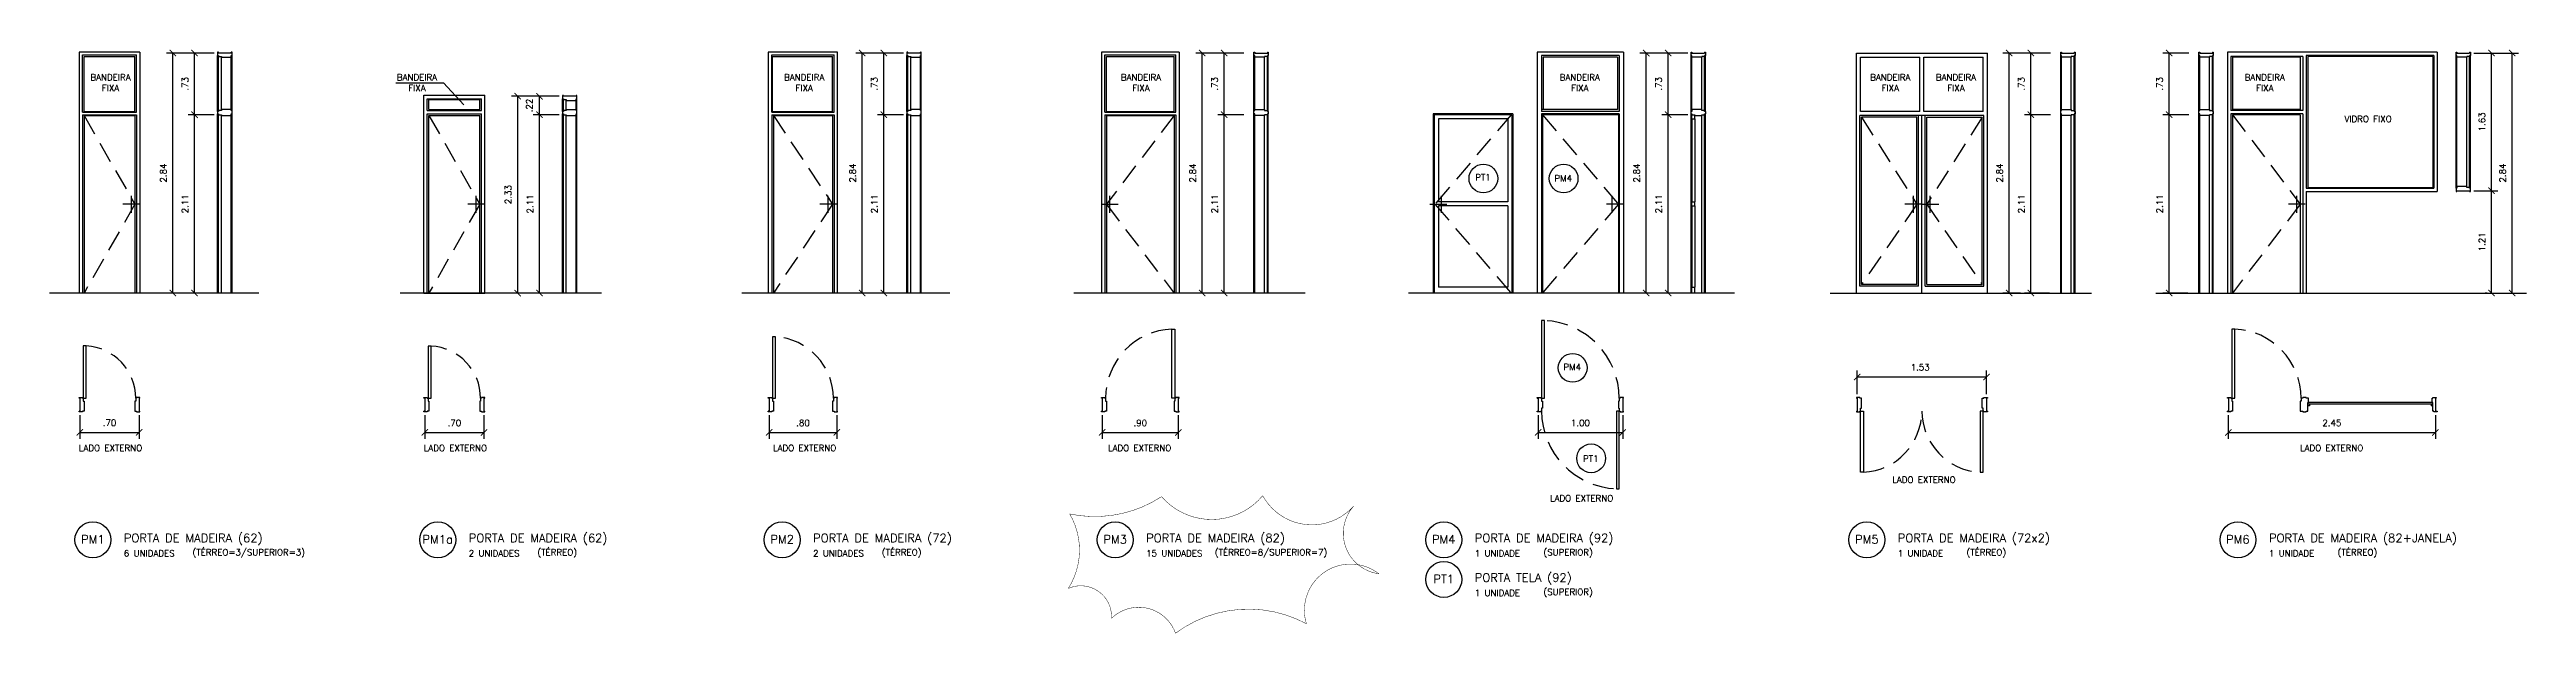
# Model space of a CAD drawing. Header units: millimetres. Extents: x 193 to 586, y 108 to 133.
# Drawn here: x 193.3 to 222.61, y 125.13 to 132.04 of the extents above; entities that cross this region are included whole.
import ezdxf

# ---------------------------------------------------------------- set-up
doc = ezdxf.new("R2010")
doc.units = ezdxf.units.MM
doc.linetypes.add('HIDDEN', pattern=[0.375, 0.25, -0.125])
for name, color, linetype in [('CAIX', 2, 'Continuous'), ('CAIXN', 7, 'Continuous'), ('COTAS', 1, 'Continuous'), ('LPROJ', 7, 'HIDDEN'), ('LVISTA01', 8, 'Continuous'), ('LVISTA02', 1, 'Continuous'), ('NOTAS', 2, 'Continuous'), ('REVEST', 2, 'Continuous')]:
    doc.layers.add(name, color=color, linetype=linetype)
doc.styles.add('100-50', font='romans.shx', dxfattribs={"height": 0.125})
doc.styles.add('60-50', font='romans.shx', dxfattribs={"height": 0.075})
doc.dimstyles.new('50', dxfattribs={"dimtxt": 0.1, "dimasz": 2.5, "dimexe": 1.25, "dimexo": 0.625, "dimgap": 0.075, "dimtad": 1, "dimzin": 0, "dimdsep": 46, "dimtxsty": '60-50', "dimcen": 2.5, "dimclrt": 3, "dimadec": 0, "dimazin": 0, "dimtfac": 1, "dimtmove": 0, "dimatfit": 3, "dimfxl": 1, "dimarcsym": 0})

msp = doc.modelspace()

# ---------------------------------------------------------------- texts
at = {"layer": 'CAIXN', "ltscale": 0.5, "char_height": 0.075, "style": '60-50'}
for s, insert, attachment_point in [('BANDEIRA', (194.0222, 131.7134), 5), ('FIXA', (194.0222, 131.5863), 5), ('BANDEIRA', (197.6481, 131.7134), 5), ('FIXA', (197.6481, 131.5863), 5), ('BANDEIRA', (202.2297, 131.7134), 5), ('FIXA', (202.2297, 131.5863), 5), ('BANDEIRA', (206.2144, 131.7134), 5), ('FIXA', (206.2144, 131.5863), 5), ('BANDEIRA', (211.4068, 131.7134), 5), ('FIXA', (211.4068, 131.5863), 5), ('BANDEIRA', (215.0808, 131.7134), 5), ('FIXA', (215.0808, 131.5863), 5), ('BANDEIRA', (215.8579, 131.7134), 5), ('FIXA', (215.8579, 131.5863), 5), ('BANDEIRA', (219.5111, 131.7134), 5), ('FIXA', (219.5111, 131.5863), 5), ('VIDRO FIXO', (220.7335, 131.2194), 5), ('LADO EXTERNO', (194.0222, 127.3256), 5), ('LADO EXTERNO', (198.1026, 127.3246), 5), ('LADO EXTERNO', (202.2347, 127.3256), 5), ('LADO EXTERNO', (206.1981, 127.3256), 5), ('LADO EXTERNO', (220.3026, 127.3256), 5), ('LADO EXTERNO', (215.4782, 126.9494), 5), ('LADO EXTERNO', (211.4278, 126.731), 5), ('6 UNIDADES', (194.1797, 126.0791), 4), ('(TÉRREO=3/SUPERIOR=3)', (194.9925, 126.0791), 4), ('2 UNIDADES', (198.2601, 126.0791), 4), ('(TÉRREO)', (199.0729, 126.0791), 4), ('2 UNIDADES', (202.335, 126.0791), 4), ('(TÉRREO)', (203.1478, 126.0791), 4), ('15 UNIDADES', (206.2756, 126.0791), 4), ('(TÉRREO=8/SUPERIOR=7)', (207.0883, 126.0791), 4), ('1 UNIDADE', (210.1631, 126.0791), 4), ('(SUPERIOR)', (210.9759, 126.0791), 4), ('1 UNIDADE', (215.1688, 126.0791), 4), ('(TÉRREO)', (215.9816, 126.0791), 4), ('1 UNIDADE', (219.5603, 126.0791), 4), ('(TÉRREO)', (220.373, 126.0791), 4), ('1 UNIDADE', (210.1631, 125.6108), 4), ('(SUPERIOR)', (210.9759, 125.6108), 4)]:
    msp.add_mtext(s, dxfattribs=dict(at, insert=insert, attachment_point=attachment_point))
at = {"layer": 'CAIXN', "color": 2, "ltscale": 0.5}
for s, insert, char_height, attachment_point, style in [('PT1', (210.2614, 130.5301), 0.075, 5, '60-50'), ('PM4', (211.2107, 130.5182), 0.075, 5, '60-50'), ('PM4', (211.3174, 128.2835), 0.075, 5, '60-50'), ('PT1', (211.5362, 127.201), 0.075, 5, '60-50'), ('PORTA DE MADEIRA (62)', (194.1798, 126.2441), 0.1, 4, '100-50'), ('PORTA DE MADEIRA (62)', (198.2603, 126.2441), 0.1, 4, '100-50'), ('PORTA DE MADEIRA (72)', (202.3351, 126.2441), 0.1, 4, '100-50'), ('PORTA DE MADEIRA (82)', (206.2757, 126.2441), 0.1, 4, '100-50'), ('PORTA DE MADEIRA (92)', (210.1633, 126.2441), 0.1, 4, '100-50'), ('PORTA DE MADEIRA (72x2)', (215.1689, 126.2441), 0.1, 4, '100-50'), ('PORTA DE MADEIRA (82+JANELA)', (219.5604, 126.2441), 0.1, 4, '100-50'), ('PM1', (193.8127, 126.2441), 0.1, 5, '100-50'), ('PM1a', (197.8932, 126.2441), 0.1, 5, '100-50'), ('PM2', (201.968, 126.2441), 0.1, 5, '100-50'), ('PM3', (205.9086, 126.2441), 0.1, 5, '100-50'), ('PM4', (209.7962, 126.2441), 0.1, 5, '100-50'), ('PM5', (214.8018, 126.2441), 0.1, 5, '100-50'), ('PM6', (219.1933, 126.2441), 0.1, 5, '100-50'), ('PT1', (209.7962, 125.7758), 0.1, 5, '100-50'), ('PORTA TELA (92)', (210.1633, 125.7758), 0.1, 4, '100-50')]:
    msp.add_mtext(s, dxfattribs=dict(at, insert=insert, char_height=char_height, attachment_point=attachment_point, style=style))

# ---------------------------------------------------------------- blocks, each defined once
blk = doc.blocks.new('_ARCHTICK')
at = {"color": 0, "linetype": 'ByBlock', "const_width": 0.15}
blk.add_lwpolyline([(-0.5, -0.5), (0.5, 0.5)], dxfattribs=at)
blk = doc.blocks.new('*D2')
at = {"color": 0, "linetype": 'ByBlock'}
for p, q in [((45.221, 230.504), (45.221, 230.226)), ((45.921, 230.504), (45.921, 230.226)), ((45.221, 230.301), (45.921, 230.301))]:
    blk.add_line(p, q, dxfattribs=at)
at = {"layer": 'DEFPOINTS', "color": 0, "linetype": 'ByBlock'}
for p in [(45.221, 230.554), (45.921, 230.554), (45.921, 230.301)]:
    blk.add_point(p, dxfattribs=at)
at = {"color": 0, "linetype": 'ByBlock', "xscale": 0.075, "yscale": 0.075, "zscale": 0.075, "rotation": 180}
blk.add_blockref('_ARCHTICK', (45.221, 230.301), dxfattribs=at)
at = {"color": 0, "linetype": 'ByBlock', "xscale": 0.075, "yscale": 0.075, "zscale": 0.075}
blk.add_blockref('_ARCHTICK', (45.921, 230.301), dxfattribs=at)
at = {"color": 3, "linetype": 'ByBlock', "insert": (45.571, 230.414), "char_height": 0.075, "attachment_point": 5, "style": '60-50'}
blk.add_mtext('.70', dxfattribs=at)
blk = doc.blocks.new('*D3')
at = {"color": 0, "linetype": 'ByBlock'}
for p, q in [((46.811, 234.06), (46.503, 234.06)), ((46.578, 231.95), (46.578, 234.06)), ((46.801, 231.95), (46.503, 231.95))]:
    blk.add_line(p, q, dxfattribs=at)
at = {"layer": 'DEFPOINTS', "color": 0, "linetype": 'ByBlock'}
for p in [(46.578, 234.06), (46.861, 234.06), (46.851, 231.95)]:
    blk.add_point(p, dxfattribs=at)
at = {"color": 0, "linetype": 'ByBlock', "xscale": 0.075, "yscale": 0.075, "zscale": 0.075}
for p, rotation in [((46.578, 234.06), 90), ((46.578, 231.95), 270)]:
    blk.add_blockref('_ARCHTICK', p, dxfattribs=dict(at, rotation=rotation))
at = {"color": 3, "linetype": 'ByBlock', "insert": (46.466, 233.005), "char_height": 0.075, "attachment_point": 5, "rotation": 90, "style": '60-50'}
blk.add_mtext('2.11', dxfattribs=at)
blk = doc.blocks.new('*D4')
at = {"color": 0, "linetype": 'ByBlock'}
for p, q in [((46.811, 234.79), (46.503, 234.79)), ((46.578, 234.06), (46.578, 234.79))]:
    blk.add_line(p, q, dxfattribs=at)
at = {"layer": 'DEFPOINTS', "color": 0, "linetype": 'ByBlock'}
for p in [(46.578, 234.79), (46.861, 234.79), (46.861, 234.06)]:
    blk.add_point(p, dxfattribs=at)
at = {"color": 0, "linetype": 'ByBlock', "xscale": 0.075, "yscale": 0.075, "zscale": 0.075}
for p, rotation in [((46.578, 234.79), 90), ((46.578, 234.06), 270)]:
    blk.add_blockref('_ARCHTICK', p, dxfattribs=dict(at, rotation=rotation))
at = {"color": 3, "linetype": 'ByBlock', "insert": (46.466, 234.425), "char_height": 0.075, "attachment_point": 5, "rotation": 90, "style": '60-50'}
blk.add_mtext('.73', dxfattribs=at)
blk = doc.blocks.new('*D5')
at = {"color": 0, "linetype": 'ByBlock'}
for p, q in [((46.528, 234.79), (46.245, 234.79)), ((46.32, 231.95), (46.32, 234.79)), ((46.453, 231.95), (46.245, 231.95))]:
    blk.add_line(p, q, dxfattribs=at)
at = {"layer": 'DEFPOINTS', "color": 0, "linetype": 'ByBlock'}
for p in [(46.32, 234.79), (46.578, 234.79), (46.503, 231.95)]:
    blk.add_point(p, dxfattribs=at)
at = {"color": 0, "linetype": 'ByBlock', "xscale": 0.075, "yscale": 0.075, "zscale": 0.075}
for p, rotation in [((46.32, 234.79), 90), ((46.32, 231.95), 270)]:
    blk.add_blockref('_ARCHTICK', p, dxfattribs=dict(at, rotation=rotation))
at = {"color": 3, "linetype": 'ByBlock', "insert": (46.208, 233.37), "char_height": 0.075, "attachment_point": 5, "rotation": 90, "style": '60-50'}
blk.add_mtext('2.84', dxfattribs=at)
blk = doc.blocks.new('*D6')
at = {"color": 0, "linetype": 'ByBlock'}
for p, q in [((45.221, 230.504), (45.221, 230.226)), ((45.921, 230.504), (45.921, 230.226)), ((45.221, 230.301), (45.921, 230.301))]:
    blk.add_line(p, q, dxfattribs=at)
at = {"layer": 'DEFPOINTS', "color": 0, "linetype": 'ByBlock'}
for p in [(45.221, 230.554), (45.921, 230.554), (45.921, 230.301)]:
    blk.add_point(p, dxfattribs=at)
at = {"color": 0, "linetype": 'ByBlock', "xscale": 0.075, "yscale": 0.075, "zscale": 0.075, "rotation": 180}
blk.add_blockref('_ARCHTICK', (45.221, 230.301), dxfattribs=at)
at = {"color": 0, "linetype": 'ByBlock', "xscale": 0.075, "yscale": 0.075, "zscale": 0.075}
blk.add_blockref('_ARCHTICK', (45.921, 230.301), dxfattribs=at)
at = {"color": 3, "linetype": 'ByBlock', "insert": (45.571, 230.414), "char_height": 0.075, "attachment_point": 5, "style": '60-50'}
blk.add_mtext('.70', dxfattribs=at)
blk = doc.blocks.new('*D7')
at = {"color": 0, "linetype": 'ByBlock'}
for p, q in [((46.811, 234.06), (46.503, 234.06)), ((46.578, 231.95), (46.578, 234.06)), ((46.801, 231.95), (46.503, 231.95))]:
    blk.add_line(p, q, dxfattribs=at)
at = {"layer": 'DEFPOINTS', "color": 0, "linetype": 'ByBlock'}
for p in [(46.578, 234.06), (46.861, 234.06), (46.851, 231.95)]:
    blk.add_point(p, dxfattribs=at)
at = {"color": 0, "linetype": 'ByBlock', "xscale": 0.075, "yscale": 0.075, "zscale": 0.075}
for p, rotation in [((46.578, 234.06), 90), ((46.578, 231.95), 270)]:
    blk.add_blockref('_ARCHTICK', p, dxfattribs=dict(at, rotation=rotation))
at = {"color": 3, "linetype": 'ByBlock', "insert": (46.466, 233.005), "char_height": 0.075, "attachment_point": 5, "rotation": 90, "style": '60-50'}
blk.add_mtext('2.11', dxfattribs=at)
blk = doc.blocks.new('*D8')
at = {"color": 0, "linetype": 'ByBlock'}
for p, q in [((52.195, 234.279), (51.888, 234.279)), ((51.963, 234.059), (51.963, 234.279))]:
    blk.add_line(p, q, dxfattribs=at)
at = {"layer": 'DEFPOINTS', "color": 0, "linetype": 'ByBlock'}
for p in [(51.963, 234.279), (52.245, 234.279), (52.245, 234.059)]:
    blk.add_point(p, dxfattribs=at)
at = {"color": 0, "linetype": 'ByBlock', "xscale": 0.075, "yscale": 0.075, "zscale": 0.075}
for p, rotation in [((51.963, 234.279), 90), ((51.963, 234.059), 270)]:
    blk.add_blockref('_ARCHTICK', p, dxfattribs=dict(at, rotation=rotation))
at = {"color": 3, "linetype": 'ByBlock', "insert": (51.842, 234.169), "char_height": 0.075, "attachment_point": 5, "rotation": 90, "style": '60-50'}
blk.add_mtext('.22', dxfattribs=at)
blk = doc.blocks.new('*D9')
at = {"color": 0, "linetype": 'ByBlock'}
for p, q in [((51.913, 234.279), (51.63, 234.279)), ((51.705, 231.949), (51.705, 234.279)), ((51.838, 231.949), (51.63, 231.949))]:
    blk.add_line(p, q, dxfattribs=at)
at = {"layer": 'DEFPOINTS', "color": 0, "linetype": 'ByBlock'}
for p in [(51.705, 234.279), (51.963, 234.279), (51.888, 231.949)]:
    blk.add_point(p, dxfattribs=at)
at = {"color": 0, "linetype": 'ByBlock', "xscale": 0.075, "yscale": 0.075, "zscale": 0.075}
for p, rotation in [((51.705, 234.279), 90), ((51.705, 231.949), 270)]:
    blk.add_blockref('_ARCHTICK', p, dxfattribs=dict(at, rotation=rotation))
at = {"color": 3, "linetype": 'ByBlock', "insert": (51.592, 233.114), "char_height": 0.075, "attachment_point": 5, "rotation": 90, "style": '60-50'}
blk.add_mtext('2.33', dxfattribs=at)
blk = doc.blocks.new('*D10')
at = {"color": 0, "linetype": 'ByBlock'}
for p, q in [((46.811, 234.06), (46.503, 234.06)), ((46.578, 231.95), (46.578, 234.06)), ((46.801, 231.95), (46.503, 231.95))]:
    blk.add_line(p, q, dxfattribs=at)
at = {"layer": 'DEFPOINTS', "color": 0, "linetype": 'ByBlock'}
for p in [(46.578, 234.06), (46.861, 234.06), (46.851, 231.95)]:
    blk.add_point(p, dxfattribs=at)
at = {"color": 0, "linetype": 'ByBlock', "xscale": 0.075, "yscale": 0.075, "zscale": 0.075}
for p, rotation in [((46.578, 234.06), 90), ((46.578, 231.95), 270)]:
    blk.add_blockref('_ARCHTICK', p, dxfattribs=dict(at, rotation=rotation))
at = {"color": 3, "linetype": 'ByBlock', "insert": (46.466, 233.005), "char_height": 0.075, "attachment_point": 5, "rotation": 90, "style": '60-50'}
blk.add_mtext('2.11', dxfattribs=at)
blk = doc.blocks.new('*D11')
at = {"color": 0, "linetype": 'ByBlock'}
for p, q in [((46.811, 234.79), (46.503, 234.79)), ((46.578, 234.06), (46.578, 234.79))]:
    blk.add_line(p, q, dxfattribs=at)
at = {"layer": 'DEFPOINTS', "color": 0, "linetype": 'ByBlock'}
for p in [(46.578, 234.79), (46.861, 234.79), (46.861, 234.06)]:
    blk.add_point(p, dxfattribs=at)
at = {"color": 0, "linetype": 'ByBlock', "xscale": 0.075, "yscale": 0.075, "zscale": 0.075}
for p, rotation in [((46.578, 234.79), 90), ((46.578, 234.06), 270)]:
    blk.add_blockref('_ARCHTICK', p, dxfattribs=dict(at, rotation=rotation))
at = {"color": 3, "linetype": 'ByBlock', "insert": (46.466, 234.425), "char_height": 0.075, "attachment_point": 5, "rotation": 90, "style": '60-50'}
blk.add_mtext('.73', dxfattribs=at)
blk = doc.blocks.new('*D12')
at = {"color": 0, "linetype": 'ByBlock'}
for p, q in [((46.528, 234.79), (46.245, 234.79)), ((46.32, 231.95), (46.32, 234.79)), ((46.453, 231.95), (46.245, 231.95))]:
    blk.add_line(p, q, dxfattribs=at)
at = {"layer": 'DEFPOINTS', "color": 0, "linetype": 'ByBlock'}
for p in [(46.32, 234.79), (46.578, 234.79), (46.503, 231.95)]:
    blk.add_point(p, dxfattribs=at)
at = {"color": 0, "linetype": 'ByBlock', "xscale": 0.075, "yscale": 0.075, "zscale": 0.075}
for p, rotation in [((46.32, 234.79), 90), ((46.32, 231.95), 270)]:
    blk.add_blockref('_ARCHTICK', p, dxfattribs=dict(at, rotation=rotation))
at = {"color": 3, "linetype": 'ByBlock', "insert": (46.208, 233.37), "char_height": 0.075, "attachment_point": 5, "rotation": 90, "style": '60-50'}
blk.add_mtext('2.84', dxfattribs=at)
blk = doc.blocks.new('*D13')
at = {"color": 0, "linetype": 'ByBlock'}
for p, q in [((55.318, 230.504), (55.318, 230.225)), ((56.118, 230.504), (56.118, 230.225)), ((55.318, 230.3), (56.118, 230.3))]:
    blk.add_line(p, q, dxfattribs=at)
at = {"layer": 'DEFPOINTS', "color": 0, "linetype": 'ByBlock'}
for p in [(55.318, 230.554), (56.118, 230.554), (56.118, 230.3)]:
    blk.add_point(p, dxfattribs=at)
at = {"color": 0, "linetype": 'ByBlock', "xscale": 0.075, "yscale": 0.075, "zscale": 0.075, "rotation": 180}
blk.add_blockref('_ARCHTICK', (55.318, 230.3), dxfattribs=at)
at = {"color": 0, "linetype": 'ByBlock', "xscale": 0.075, "yscale": 0.075, "zscale": 0.075}
blk.add_blockref('_ARCHTICK', (56.118, 230.3), dxfattribs=at)
at = {"color": 3, "linetype": 'ByBlock', "insert": (55.718, 230.413), "char_height": 0.075, "attachment_point": 5, "style": '60-50'}
blk.add_mtext('.80', dxfattribs=at)
blk = doc.blocks.new('*D14')
at = {"color": 0, "linetype": 'ByBlock'}
for p, q in [((56.908, 234.06), (56.6, 234.06)), ((56.675, 231.95), (56.675, 234.06)), ((56.898, 231.95), (56.6, 231.95))]:
    blk.add_line(p, q, dxfattribs=at)
at = {"layer": 'DEFPOINTS', "color": 0, "linetype": 'ByBlock'}
for p in [(56.675, 234.06), (56.958, 234.06), (56.948, 231.95)]:
    blk.add_point(p, dxfattribs=at)
at = {"color": 0, "linetype": 'ByBlock', "xscale": 0.075, "yscale": 0.075, "zscale": 0.075}
for p, rotation in [((56.675, 234.06), 90), ((56.675, 231.95), 270)]:
    blk.add_blockref('_ARCHTICK', p, dxfattribs=dict(at, rotation=rotation))
at = {"color": 3, "linetype": 'ByBlock', "insert": (56.563, 233.005), "char_height": 0.075, "attachment_point": 5, "rotation": 90, "style": '60-50'}
blk.add_mtext('2.11', dxfattribs=at)
blk = doc.blocks.new('*D15')
at = {"color": 0, "linetype": 'ByBlock'}
for p, q in [((56.908, 234.79), (56.6, 234.79)), ((56.675, 234.06), (56.675, 234.79))]:
    blk.add_line(p, q, dxfattribs=at)
at = {"layer": 'DEFPOINTS', "color": 0, "linetype": 'ByBlock'}
for p in [(56.675, 234.79), (56.958, 234.79), (56.958, 234.06)]:
    blk.add_point(p, dxfattribs=at)
at = {"color": 0, "linetype": 'ByBlock', "xscale": 0.075, "yscale": 0.075, "zscale": 0.075}
for p, rotation in [((56.675, 234.79), 90), ((56.675, 234.06), 270)]:
    blk.add_blockref('_ARCHTICK', p, dxfattribs=dict(at, rotation=rotation))
at = {"color": 3, "linetype": 'ByBlock', "insert": (56.563, 234.425), "char_height": 0.075, "attachment_point": 5, "rotation": 90, "style": '60-50'}
blk.add_mtext('.73', dxfattribs=at)
blk = doc.blocks.new('*D16')
at = {"color": 0, "linetype": 'ByBlock'}
for p, q in [((56.625, 234.79), (56.342, 234.79)), ((56.417, 231.95), (56.417, 234.79)), ((56.55, 231.95), (56.342, 231.95))]:
    blk.add_line(p, q, dxfattribs=at)
at = {"layer": 'DEFPOINTS', "color": 0, "linetype": 'ByBlock'}
for p in [(56.417, 234.79), (56.675, 234.79), (56.6, 231.95)]:
    blk.add_point(p, dxfattribs=at)
at = {"color": 0, "linetype": 'ByBlock', "xscale": 0.075, "yscale": 0.075, "zscale": 0.075}
for p, rotation in [((56.417, 234.79), 90), ((56.417, 231.95), 270)]:
    blk.add_blockref('_ARCHTICK', p, dxfattribs=dict(at, rotation=rotation))
at = {"color": 3, "linetype": 'ByBlock', "insert": (56.305, 233.37), "char_height": 0.075, "attachment_point": 5, "rotation": 90, "style": '60-50'}
blk.add_mtext('2.84', dxfattribs=at)
blk = doc.blocks.new('*D17')
at = {"color": 0, "linetype": 'ByBlock'}
for p, q in [((60.359, 230.504), (60.359, 230.225)), ((61.26, 230.504), (61.26, 230.225)), ((60.359, 230.3), (61.26, 230.3))]:
    blk.add_line(p, q, dxfattribs=at)
at = {"layer": 'DEFPOINTS', "color": 0, "linetype": 'ByBlock'}
for p in [(60.359, 230.554), (61.26, 230.554), (61.26, 230.3)]:
    blk.add_point(p, dxfattribs=at)
at = {"color": 0, "linetype": 'ByBlock', "xscale": 0.075, "yscale": 0.075, "zscale": 0.075, "rotation": 180}
blk.add_blockref('_ARCHTICK', (60.359, 230.3), dxfattribs=at)
at = {"color": 0, "linetype": 'ByBlock', "xscale": 0.075, "yscale": 0.075, "zscale": 0.075}
blk.add_blockref('_ARCHTICK', (61.26, 230.3), dxfattribs=at)
at = {"color": 3, "linetype": 'ByBlock', "insert": (60.81, 230.413), "char_height": 0.075, "attachment_point": 5, "style": '60-50'}
blk.add_mtext('.90', dxfattribs=at)
blk = doc.blocks.new('*D18')
at = {"color": 0, "linetype": 'ByBlock'}
for p, q in [((61.949, 234.06), (61.642, 234.06)), ((61.717, 231.95), (61.717, 234.06)), ((61.939, 231.95), (61.642, 231.95))]:
    blk.add_line(p, q, dxfattribs=at)
at = {"layer": 'DEFPOINTS', "color": 0, "linetype": 'ByBlock'}
for p in [(61.717, 234.06), (61.999, 234.06), (61.989, 231.95)]:
    blk.add_point(p, dxfattribs=at)
at = {"color": 0, "linetype": 'ByBlock', "xscale": 0.075, "yscale": 0.075, "zscale": 0.075}
for p, rotation in [((61.717, 234.06), 90), ((61.717, 231.95), 270)]:
    blk.add_blockref('_ARCHTICK', p, dxfattribs=dict(at, rotation=rotation))
at = {"color": 3, "linetype": 'ByBlock', "insert": (61.605, 233.005), "char_height": 0.075, "attachment_point": 5, "rotation": 90, "style": '60-50'}
blk.add_mtext('2.11', dxfattribs=at)
blk = doc.blocks.new('*D19')
at = {"color": 0, "linetype": 'ByBlock'}
for p, q in [((61.949, 234.79), (61.642, 234.79)), ((61.717, 234.06), (61.717, 234.79))]:
    blk.add_line(p, q, dxfattribs=at)
at = {"layer": 'DEFPOINTS', "color": 0, "linetype": 'ByBlock'}
for p in [(61.717, 234.79), (61.999, 234.79), (61.999, 234.06)]:
    blk.add_point(p, dxfattribs=at)
at = {"color": 0, "linetype": 'ByBlock', "xscale": 0.075, "yscale": 0.075, "zscale": 0.075}
for p, rotation in [((61.717, 234.79), 90), ((61.717, 234.06), 270)]:
    blk.add_blockref('_ARCHTICK', p, dxfattribs=dict(at, rotation=rotation))
at = {"color": 3, "linetype": 'ByBlock', "insert": (61.605, 234.425), "char_height": 0.075, "attachment_point": 5, "rotation": 90, "style": '60-50'}
blk.add_mtext('.73', dxfattribs=at)
blk = doc.blocks.new('*D20')
at = {"color": 0, "linetype": 'ByBlock'}
for p, q in [((61.667, 234.79), (61.384, 234.79)), ((61.459, 231.95), (61.459, 234.79)), ((61.592, 231.95), (61.384, 231.95))]:
    blk.add_line(p, q, dxfattribs=at)
at = {"layer": 'DEFPOINTS', "color": 0, "linetype": 'ByBlock'}
for p in [(61.459, 234.79), (61.717, 234.79), (61.642, 231.95)]:
    blk.add_point(p, dxfattribs=at)
at = {"color": 0, "linetype": 'ByBlock', "xscale": 0.075, "yscale": 0.075, "zscale": 0.075}
for p, rotation in [((61.459, 234.79), 90), ((61.459, 231.95), 270)]:
    blk.add_blockref('_ARCHTICK', p, dxfattribs=dict(at, rotation=rotation))
at = {"color": 3, "linetype": 'ByBlock', "insert": (61.346, 233.37), "char_height": 0.075, "attachment_point": 5, "rotation": 90, "style": '60-50'}
blk.add_mtext('2.84', dxfattribs=at)
blk = doc.blocks.new('*D21')
at = {"color": 0, "linetype": 'ByBlock'}
for p, q in [((65.315, 230.504), (65.315, 230.225)), ((66.315, 230.504), (66.315, 230.225)), ((65.315, 230.3), (66.315, 230.3))]:
    blk.add_line(p, q, dxfattribs=at)
at = {"layer": 'DEFPOINTS', "color": 0, "linetype": 'ByBlock'}
for p in [(65.315, 230.554), (66.315, 230.554), (66.315, 230.3)]:
    blk.add_point(p, dxfattribs=at)
at = {"color": 0, "linetype": 'ByBlock', "xscale": 0.075, "yscale": 0.075, "zscale": 0.075, "rotation": 180}
blk.add_blockref('_ARCHTICK', (65.315, 230.3), dxfattribs=at)
at = {"color": 0, "linetype": 'ByBlock', "xscale": 0.075, "yscale": 0.075, "zscale": 0.075}
blk.add_blockref('_ARCHTICK', (66.315, 230.3), dxfattribs=at)
at = {"color": 3, "linetype": 'ByBlock', "insert": (65.815, 230.413), "char_height": 0.075, "attachment_point": 5, "style": '60-50'}
blk.add_mtext('1.00', dxfattribs=at)
blk = doc.blocks.new('*D22')
at = {"color": 0, "linetype": 'ByBlock'}
for p, q in [((61.949, 234.06), (61.642, 234.06)), ((61.717, 231.95), (61.717, 234.06)), ((61.939, 231.95), (61.642, 231.95))]:
    blk.add_line(p, q, dxfattribs=at)
at = {"layer": 'DEFPOINTS', "color": 0, "linetype": 'ByBlock'}
for p in [(61.717, 234.06), (61.999, 234.06), (61.989, 231.95)]:
    blk.add_point(p, dxfattribs=at)
at = {"color": 0, "linetype": 'ByBlock', "xscale": 0.075, "yscale": 0.075, "zscale": 0.075}
for p, rotation in [((61.717, 234.06), 90), ((61.717, 231.95), 270)]:
    blk.add_blockref('_ARCHTICK', p, dxfattribs=dict(at, rotation=rotation))
at = {"color": 3, "linetype": 'ByBlock', "insert": (61.605, 233.005), "char_height": 0.075, "attachment_point": 5, "rotation": 90, "style": '60-50'}
blk.add_mtext('2.11', dxfattribs=at)
blk = doc.blocks.new('*D23')
at = {"color": 0, "linetype": 'ByBlock'}
for p, q in [((61.949, 234.79), (61.642, 234.79)), ((61.717, 234.06), (61.717, 234.79))]:
    blk.add_line(p, q, dxfattribs=at)
at = {"layer": 'DEFPOINTS', "color": 0, "linetype": 'ByBlock'}
for p in [(61.717, 234.79), (61.999, 234.79), (61.999, 234.06)]:
    blk.add_point(p, dxfattribs=at)
at = {"color": 0, "linetype": 'ByBlock', "xscale": 0.075, "yscale": 0.075, "zscale": 0.075}
for p, rotation in [((61.717, 234.79), 90), ((61.717, 234.06), 270)]:
    blk.add_blockref('_ARCHTICK', p, dxfattribs=dict(at, rotation=rotation))
at = {"color": 3, "linetype": 'ByBlock', "insert": (61.605, 234.425), "char_height": 0.075, "attachment_point": 5, "rotation": 90, "style": '60-50'}
blk.add_mtext('.73', dxfattribs=at)
blk = doc.blocks.new('*D24')
at = {"color": 0, "linetype": 'ByBlock'}
for p, q in [((61.667, 234.79), (61.384, 234.79)), ((61.459, 231.95), (61.459, 234.79)), ((61.592, 231.95), (61.384, 231.95))]:
    blk.add_line(p, q, dxfattribs=at)
at = {"layer": 'DEFPOINTS', "color": 0, "linetype": 'ByBlock'}
for p in [(61.459, 234.79), (61.717, 234.79), (61.642, 231.95)]:
    blk.add_point(p, dxfattribs=at)
at = {"color": 0, "linetype": 'ByBlock', "xscale": 0.075, "yscale": 0.075, "zscale": 0.075}
for p, rotation in [((61.459, 234.79), 90), ((61.459, 231.95), 270)]:
    blk.add_blockref('_ARCHTICK', p, dxfattribs=dict(at, rotation=rotation))
at = {"color": 3, "linetype": 'ByBlock', "insert": (61.346, 233.37), "char_height": 0.075, "attachment_point": 5, "rotation": 90, "style": '60-50'}
blk.add_mtext('2.84', dxfattribs=at)
blk = doc.blocks.new('*D25')
at = {"color": 0, "linetype": 'ByBlock'}
for p, q in [((68.488, 230.754), (68.488, 231.032)), ((68.488, 230.957), (70.018, 230.957)), ((70.018, 230.754), (70.018, 231.032))]:
    blk.add_line(p, q, dxfattribs=at)
at = {"layer": 'DEFPOINTS', "color": 0, "linetype": 'ByBlock'}
for p in [(70.018, 230.957), (68.488, 230.704), (70.018, 230.704)]:
    blk.add_point(p, dxfattribs=at)
at = {"color": 0, "linetype": 'ByBlock', "xscale": 0.075, "yscale": 0.075, "zscale": 0.075, "rotation": 180}
blk.add_blockref('_ARCHTICK', (68.488, 230.957), dxfattribs=at)
at = {"color": 0, "linetype": 'ByBlock', "xscale": 0.075, "yscale": 0.075, "zscale": 0.075}
blk.add_blockref('_ARCHTICK', (70.018, 230.957), dxfattribs=at)
at = {"color": 3, "linetype": 'ByBlock', "insert": (69.233, 231.071), "char_height": 0.075, "attachment_point": 5, "style": '60-50'}
blk.add_mtext('1.53', dxfattribs=at)
blk = doc.blocks.new('*D26')
at = {"color": 0, "linetype": 'ByBlock'}
for p, q in [((70.775, 234.06), (70.468, 234.06)), ((70.543, 231.95), (70.543, 234.06)), ((70.765, 231.95), (70.468, 231.95))]:
    blk.add_line(p, q, dxfattribs=at)
at = {"layer": 'DEFPOINTS', "color": 0, "linetype": 'ByBlock'}
for p in [(70.543, 234.06), (70.825, 234.06), (70.815, 231.95)]:
    blk.add_point(p, dxfattribs=at)
at = {"color": 0, "linetype": 'ByBlock', "xscale": 0.075, "yscale": 0.075, "zscale": 0.075}
for p, rotation in [((70.543, 234.06), 90), ((70.543, 231.95), 270)]:
    blk.add_blockref('_ARCHTICK', p, dxfattribs=dict(at, rotation=rotation))
at = {"color": 3, "linetype": 'ByBlock', "insert": (70.431, 233.005), "char_height": 0.075, "attachment_point": 5, "rotation": 90, "style": '60-50'}
blk.add_mtext('2.11', dxfattribs=at)
blk = doc.blocks.new('*D27')
at = {"color": 0, "linetype": 'ByBlock'}
for p, q in [((70.775, 234.79), (70.468, 234.79)), ((70.543, 234.06), (70.543, 234.79))]:
    blk.add_line(p, q, dxfattribs=at)
at = {"layer": 'DEFPOINTS', "color": 0, "linetype": 'ByBlock'}
for p in [(70.543, 234.79), (70.825, 234.79), (70.825, 234.06)]:
    blk.add_point(p, dxfattribs=at)
at = {"color": 0, "linetype": 'ByBlock', "xscale": 0.075, "yscale": 0.075, "zscale": 0.075}
for p, rotation in [((70.543, 234.79), 90), ((70.543, 234.06), 270)]:
    blk.add_blockref('_ARCHTICK', p, dxfattribs=dict(at, rotation=rotation))
at = {"color": 3, "linetype": 'ByBlock', "insert": (70.431, 234.425), "char_height": 0.075, "attachment_point": 5, "rotation": 90, "style": '60-50'}
blk.add_mtext('.73', dxfattribs=at)
blk = doc.blocks.new('*D28')
at = {"color": 0, "linetype": 'ByBlock'}
for p, q in [((75.158, 233.16), (75.442, 233.16)), ((75.367, 231.95), (75.367, 233.16)), ((75.317, 231.95), (75.292, 231.95))]:
    blk.add_line(p, q, dxfattribs=at)
at = {"layer": 'DEFPOINTS', "color": 0, "linetype": 'ByBlock'}
for p in [(75.108, 233.16), (75.367, 233.16), (75.367, 231.95)]:
    blk.add_point(p, dxfattribs=at)
at = {"color": 0, "linetype": 'ByBlock', "xscale": 0.075, "yscale": 0.075, "zscale": 0.075}
for p, rotation in [((75.367, 233.16), 90), ((75.367, 231.95), 270)]:
    blk.add_blockref('_ARCHTICK', p, dxfattribs=dict(at, rotation=rotation))
at = {"color": 3, "linetype": 'ByBlock', "insert": (75.254, 232.555), "char_height": 0.075, "attachment_point": 5, "rotation": 90, "style": '60-50'}
blk.add_mtext('1.21', dxfattribs=at)
blk = doc.blocks.new('*D29')
at = {"color": 0, "linetype": 'ByBlock'}
for p, q in [((75.158, 234.79), (75.442, 234.79)), ((75.367, 233.16), (75.367, 234.79))]:
    blk.add_line(p, q, dxfattribs=at)
at = {"layer": 'DEFPOINTS', "color": 0, "linetype": 'ByBlock'}
for p in [(75.108, 234.79), (75.367, 234.79), (75.108, 233.16)]:
    blk.add_point(p, dxfattribs=at)
at = {"color": 0, "linetype": 'ByBlock', "xscale": 0.075, "yscale": 0.075, "zscale": 0.075}
for p, rotation in [((75.367, 234.79), 90), ((75.367, 233.16), 270)]:
    blk.add_blockref('_ARCHTICK', p, dxfattribs=dict(at, rotation=rotation))
at = {"color": 3, "linetype": 'ByBlock', "insert": (75.254, 233.975), "char_height": 0.075, "attachment_point": 5, "rotation": 90, "style": '60-50'}
blk.add_mtext('1.63', dxfattribs=at)
blk = doc.blocks.new('*D30')
at = {"color": 0, "linetype": 'ByBlock'}
for p, q in [((75.417, 234.79), (75.686, 234.79)), ((75.611, 231.95), (75.611, 234.79)), ((75.417, 231.95), (75.686, 231.95))]:
    blk.add_line(p, q, dxfattribs=at)
at = {"layer": 'DEFPOINTS', "color": 0, "linetype": 'ByBlock'}
for p in [(75.367, 234.79), (75.611, 234.79), (75.367, 231.95)]:
    blk.add_point(p, dxfattribs=at)
at = {"color": 0, "linetype": 'ByBlock', "xscale": 0.075, "yscale": 0.075, "zscale": 0.075}
for p, rotation in [((75.611, 234.79), 90), ((75.611, 231.95), 270)]:
    blk.add_blockref('_ARCHTICK', p, dxfattribs=dict(at, rotation=rotation))
at = {"color": 3, "linetype": 'ByBlock', "insert": (75.498, 233.37), "char_height": 0.075, "attachment_point": 5, "rotation": 90, "style": '60-50'}
blk.add_mtext('2.84', dxfattribs=at)
blk = doc.blocks.new('*D31')
at = {"color": 0, "linetype": 'ByBlock'}
for p, q in [((72.253, 230.504), (72.253, 230.225)), ((74.703, 230.504), (74.703, 230.225)), ((72.253, 230.3), (74.703, 230.3))]:
    blk.add_line(p, q, dxfattribs=at)
at = {"layer": 'DEFPOINTS', "color": 0, "linetype": 'ByBlock'}
for p in [(72.253, 230.554), (74.703, 230.554), (74.703, 230.3)]:
    blk.add_point(p, dxfattribs=at)
at = {"color": 0, "linetype": 'ByBlock', "xscale": 0.075, "yscale": 0.075, "zscale": 0.075, "rotation": 180}
blk.add_blockref('_ARCHTICK', (72.253, 230.3), dxfattribs=at)
at = {"color": 0, "linetype": 'ByBlock', "xscale": 0.075, "yscale": 0.075, "zscale": 0.075}
blk.add_blockref('_ARCHTICK', (74.703, 230.3), dxfattribs=at)
at = {"color": 3, "linetype": 'ByBlock', "insert": (73.478, 230.413), "char_height": 0.075, "attachment_point": 5, "style": '60-50'}
blk.add_mtext('2.45', dxfattribs=at)

# ---------------------------------------------------------------- dimensions: what is measured, and where the dimension line sits
at = {"layer": 'COTAS'}
for base, p1, p2, override, picture, middle, set_off in [((194.7593, 131.9996), (194.9425, 129.1596), (195.0175, 131.9996), {"dimasz": 0.075, "dimexe": 0.075, "dimexo": 0.05, "dimzin": 4, "dimblk1": 'ARCHTICK', "dimblk2": 'ARCHTICK', "dimsah": 1, "dimtmove": 2}, '*D5', (194.6468, 130.5796), (148.4392, -102.7902)), ((195.0175, 131.9996), (195.2997, 131.2697), (195.2997, 131.9996), {"dimasz": 0.075, "dimexe": 0.075, "dimexo": 0.05, "dimzin": 4, "dimblk1": 'ARCHTICK', "dimblk2": 'ARCHTICK', "dimsah": 1, "dimse1": 1, "dimtmove": 2}, '*D4', (194.905, 131.6347), (148.4392, -102.7902)), ((202.9146, 131.9996), (203.0979, 129.1596), (203.1729, 131.9996), {"dimasz": 0.075, "dimexe": 0.075, "dimexo": 0.05, "dimzin": 4, "dimblk1": 'ARCHTICK', "dimblk2": 'ARCHTICK', "dimsah": 1, "dimtmove": 2}, '*D12', (202.8021, 130.5796), (156.5945, -102.7902)), ((203.1729, 131.9996), (203.455, 131.2697), (203.455, 131.9996), {"dimasz": 0.075, "dimexe": 0.075, "dimexo": 0.05, "dimzin": 4, "dimblk1": 'ARCHTICK', "dimblk2": 'ARCHTICK', "dimsah": 1, "dimse1": 1, "dimtmove": 2}, '*D11', (203.0604, 131.6347), (156.5945, -102.7902)), ((206.9398, 131.9996), (207.1231, 129.1596), (207.1981, 131.9996), {"dimasz": 0.075, "dimexe": 0.075, "dimexo": 0.05, "dimzin": 4, "dimblk1": 'ARCHTICK', "dimblk2": 'ARCHTICK', "dimsah": 1, "dimtmove": 2}, '*D16', (206.7427, 130.5796), (150.5227, -102.7902)), ((207.1981, 131.9996), (207.4802, 131.2697), (207.4802, 131.9996), {"dimasz": 0.075, "dimexe": 0.075, "dimexo": 0.05, "dimzin": 4, "dimblk1": 'ARCHTICK', "dimblk2": 'ARCHTICK', "dimsah": 1, "dimse1": 1, "dimtmove": 2}, '*D15', (207.0009, 131.6347), (150.5227, -102.7902)), ((212.1935, 131.9996), (212.3768, 129.1596), (212.4518, 131.9996), {"dimasz": 0.075, "dimexe": 0.075, "dimexo": 0.05, "dimzin": 4, "dimblk1": 'ARCHTICK', "dimblk2": 'ARCHTICK', "dimsah": 1, "dimtmove": 2}, '*D20', (212.081, 130.5796), (150.7346, -102.7902)), ((212.4518, 131.9996), (212.734, 131.2697), (212.734, 131.9996), {"dimasz": 0.075, "dimexe": 0.075, "dimexo": 0.05, "dimzin": 4, "dimblk1": 'ARCHTICK', "dimblk2": 'ARCHTICK', "dimsah": 1, "dimse1": 1, "dimtmove": 2}, '*D19', (212.3393, 131.6347), (150.7346, -102.7902)), ((216.4861, 131.9996), (216.6694, 129.1596), (216.7444, 131.9996), {"dimasz": 0.075, "dimexe": 0.075, "dimexo": 0.05, "dimzin": 4, "dimblk1": 'ARCHTICK', "dimblk2": 'ARCHTICK', "dimsah": 1, "dimtmove": 2}, '*D24', (216.3059, 130.5796), (155.0271, -102.7902)), ((216.7444, 131.9996), (217.0265, 131.2697), (217.0265, 131.9996), {"dimasz": 0.075, "dimexe": 0.075, "dimexo": 0.05, "dimzin": 4, "dimblk1": 'ARCHTICK', "dimblk2": 'ARCHTICK', "dimsah": 1, "dimse1": 1, "dimtmove": 2}, '*D23', (216.5642, 131.6347), (155.0271, -102.7902)), ((218.3797, 131.9996), (218.6619, 131.2697), (218.6619, 131.9996), {"dimasz": 0.075, "dimexe": 0.075, "dimexo": 0.05, "dimzin": 4, "dimblk1": 'ARCHTICK', "dimblk2": 'ARCHTICK', "dimsah": 1, "dimse1": 1, "dimtmove": 2}, '*D27', (218.2672, 131.6347), (147.8365, -102.7902)), ((222.1936, 131.9996), (221.9352, 130.3696), (221.9352, 131.9996), {"dimasz": 0.075, "dimexe": 0.075, "dimexo": 0.05, "dimzin": 4, "dimblk1": 'ARCHTICK', "dimblk2": 'ARCHTICK', "dimsah": 1, "dimse1": 1, "dimtmove": 2}, '*D29', (222.0811, 131.1846), (146.827, -102.7902)), ((222.438, 131.9996), (222.1936, 129.1596), (222.1936, 131.9996), {"dimasz": 0.075, "dimexe": 0.075, "dimexo": 0.05, "dimzin": 4, "dimblk1": 'ARCHTICK', "dimblk2": 'ARCHTICK', "dimsah": 1, "dimtmove": 2}, '*D30', (222.3255, 130.5796), (146.827, -102.7902)), ((195.0175, 131.2697), (195.2897, 129.1596), (195.2997, 131.2697), {"dimasz": 0.075, "dimexe": 0.075, "dimexo": 0.05, "dimzin": 4, "dimblk1": 'ARCHTICK', "dimblk2": 'ARCHTICK', "dimsah": 1, "dimtmove": 2}, '*D3', (194.905, 130.2147), (148.4392, -102.7902)), ((198.8397, 131.4886), (199.023, 129.1586), (199.098, 131.4886), {"dimasz": 0.075, "dimexe": 0.075, "dimexo": 0.05, "dimzin": 4, "dimblk1": 'ARCHTICK', "dimblk2": 'ARCHTICK', "dimsah": 1, "dimtmove": 2}, '*D9', (198.7272, 130.3236), (147.135, -102.7902)), ((199.098, 131.2687), (199.3701, 129.1586), (199.3801, 131.2687), {"dimasz": 0.075, "dimexe": 0.075, "dimexo": 0.05, "dimzin": 4, "dimblk1": 'ARCHTICK', "dimblk2": 'ARCHTICK', "dimsah": 1, "dimtmove": 2}, '*D7', (198.9855, 130.2137), (152.5196, -102.7912)), ((203.1729, 131.2697), (203.445, 129.1596), (203.455, 131.2697), {"dimasz": 0.075, "dimexe": 0.075, "dimexo": 0.05, "dimzin": 4, "dimblk1": 'ARCHTICK', "dimblk2": 'ARCHTICK', "dimsah": 1, "dimtmove": 2}, '*D10', (203.0604, 130.2147), (156.5945, -102.7902)), ((207.1981, 131.2697), (207.4702, 129.1596), (207.4802, 131.2697), {"dimasz": 0.075, "dimexe": 0.075, "dimexo": 0.05, "dimzin": 4, "dimblk1": 'ARCHTICK', "dimblk2": 'ARCHTICK', "dimsah": 1, "dimtmove": 2}, '*D14', (207.0009, 130.2147), (150.5227, -102.7902)), ((212.4518, 131.2697), (212.724, 129.1596), (212.734, 131.2697), {"dimasz": 0.075, "dimexe": 0.075, "dimexo": 0.05, "dimzin": 4, "dimblk1": 'ARCHTICK', "dimblk2": 'ARCHTICK', "dimsah": 1, "dimtmove": 2}, '*D18', (212.3393, 130.2147), (150.7346, -102.7902)), ((216.7444, 131.2697), (217.0165, 129.1596), (217.0265, 131.2697), {"dimasz": 0.075, "dimexe": 0.075, "dimexo": 0.05, "dimzin": 4, "dimblk1": 'ARCHTICK', "dimblk2": 'ARCHTICK', "dimsah": 1, "dimtmove": 2}, '*D22', (216.5642, 130.2147), (155.0271, -102.7902)), ((218.3797, 131.2697), (218.6519, 129.1596), (218.6619, 131.2697), {"dimasz": 0.075, "dimexe": 0.075, "dimexo": 0.05, "dimzin": 4, "dimblk1": 'ARCHTICK', "dimblk2": 'ARCHTICK', "dimsah": 1, "dimtmove": 2}, '*D26', (218.2672, 130.2147), (147.8365, -102.7902)), ((222.1936, 130.3696), (222.1936, 129.1596), (221.9352, 130.3696), {"dimasz": 0.075, "dimexe": 0.075, "dimexo": 0.05, "dimzin": 4, "dimblk1": 'ARCHTICK', "dimblk2": 'ARCHTICK', "dimsah": 1, "dimtmove": 2}, '*D28', (222.0811, 129.7646), (146.827, -102.7902))]:
    dim = msp.add_linear_dim(base=base, p1=p1, p2=p2, angle=90, dimstyle='50', override=override, dxfattribs=at)
    dim.commit()
    dim.dimension.update_dxf_attribs({"geometry": picture, "text_midpoint": middle, "insert": set_off})
for base, p1, p2, angle, override, picture, middle, set_off in [((199.098, 131.4886), (199.3801, 131.2687), (199.3801, 131.4886), 90, {"dimasz": 0.075, "dimexe": 0.075, "dimexo": 0.05, "dimzin": 4, "dimblk1": 'ARCHTICK', "dimblk2": 'ARCHTICK', "dimsah": 1, "dimse1": 1, "dimtmove": 2}, '*D8', (198.9775, 131.3787), (147.135, -102.7902)), ((216.2188, 128.1669), (214.6888, 127.9135), (216.2188, 127.9135), 180, {"dimasz": 0.075, "dimexe": 0.075, "dimexo": 0.05, "dimzin": 4, "dimblk1": 'ARCHTICK', "dimblk2": 'ARCHTICK', "dimsah": 1, "dimtmove": 2}, '*D25', (215.4342, 128.2807), (146.2011, -102.7902))]:
    dim = msp.add_linear_dim(base=base, p1=p1, p2=p2, angle=angle, dimstyle='50', override=override, dxfattribs=at)
    dim.commit()
    dim.dimension.update_dxf_attribs({"geometry": picture, "text_midpoint": middle, "dimtype": 160, "insert": set_off})
for base, p1, p2, picture, middle, set_off in [((194.3597, 127.511), (193.6597, 127.7635), (194.3597, 127.7635), '*D2', (194.0097, 127.6235), (148.4392, -102.7902)), ((198.4401, 127.51), (197.7401, 127.7625), (198.4401, 127.7625), '*D6', (198.0901, 127.6225), (152.5196, -102.7912)), ((202.615, 127.51), (201.815, 127.7635), (202.615, 127.7635), '*D13', (202.215, 127.6225), (146.4975, -102.7902)), ((206.6563, 127.51), (205.7556, 127.7635), (206.6563, 127.7635), '*D17', (206.206, 127.6225), (145.3962, -102.7902)), ((211.914, 127.51), (210.914, 127.7635), (211.914, 127.7635), '*D21', (211.414, 127.6225), (145.599, -102.7902)), ((221.5303, 127.51), (219.0803, 127.7635), (221.5303, 127.7635), '*D31', (220.3053, 127.6225), (146.827, -102.7902))]:
    dim = msp.add_linear_dim(base=base, p1=p1, p2=p2, dimstyle='50', override={"dimasz": 0.075, "dimexe": 0.075, "dimexo": 0.05, "dimzin": 4, "dimblk1": 'ARCHTICK', "dimblk2": 'ARCHTICK', "dimsah": 1, "dimtmove": 2}, dxfattribs=at)
    dim.commit()
    dim.dimension.update_dxf_attribs({"geometry": picture, "text_midpoint": middle, "insert": set_off})

# ---------------------------------------------------------------- linework, layer by layer
at = {"layer": 'CAIX'}
for p, q in [((195.2997, 131.9996), (195.2997, 132.0096)), ((195.4497, 131.9996), (195.2997, 131.9996)), ((195.2997, 131.3197), (195.2997, 131.9596)), ((195.3347, 131.3297), (195.3347, 131.9496)), ((195.4497, 131.9996), (195.4497, 132.0096)), ((203.455, 131.9996), (203.455, 132.0096)), ((203.605, 131.9996), (203.455, 131.9996)), ((203.455, 131.3197), (203.455, 131.9596)), ((203.49, 131.3297), (203.49, 131.9496)), ((203.605, 131.9996), (203.605, 132.0096)), ((207.5602, 132.0096), (207.5602, 131.9996)), ((207.5602, 131.9996), (207.7102, 131.9996)), ((207.6752, 131.3297), (207.6752, 131.9496)), ((207.7102, 132.0096), (207.7102, 131.9996)), ((207.7102, 131.3197), (207.7102, 131.9596)), ((212.734, 132.0096), (212.734, 131.9996)), ((212.734, 131.9996), (212.884, 131.9996)), ((212.849, 131.3297), (212.849, 131.9496)), ((212.884, 132.0096), (212.884, 131.9996)), ((212.884, 131.3197), (212.884, 131.9596)), ((217.1065, 132.0096), (217.1065, 131.9996)), ((217.1065, 131.9996), (217.2565, 131.9996)), ((217.2215, 131.3297), (217.2215, 131.9496)), ((217.2565, 132.0096), (217.2565, 131.9996)), ((217.2565, 131.3197), (217.2565, 131.9596)), ((218.7419, 132.0096), (218.7419, 131.9996)), ((218.7419, 131.9996), (218.8919, 131.9996)), ((218.8569, 131.3297), (218.8569, 131.9496)), ((218.8919, 132.0096), (218.8919, 131.9996)), ((218.8919, 131.3197), (218.8919, 131.9596)), ((221.7852, 132.0096), (221.7852, 131.9996)), ((221.7852, 131.9996), (221.9352, 131.9996)), ((221.9002, 130.4196), (221.9002, 131.9496)), ((221.9352, 132.0096), (221.9352, 131.9996)), ((221.9352, 130.4096), (221.9352, 131.9596)), ((199.3801, 131.4886), (199.3801, 131.4986)), ((199.5301, 131.4886), (199.3801, 131.4886)), ((199.3801, 131.3187), (199.3801, 131.4486)), ((199.4151, 131.3287), (199.4151, 131.4386)), ((199.5301, 131.4886), (199.5301, 131.4986)), ((212.724, 131.2797), (212.724, 131.3097)), ((212.734, 131.3097), (212.724, 131.3097)), ((212.849, 131.3297), (212.734, 131.3297)), ((212.734, 131.3297), (212.734, 131.3097)), ((212.849, 131.3197), (212.849, 131.3297)), ((212.884, 131.3197), (212.849, 131.3197)), ((212.884, 131.3097), (212.884, 131.3197)), ((212.894, 131.3097), (212.884, 131.3097)), ((212.894, 131.3097), (212.894, 131.2797)), ((195.2997, 129.1596), (195.2997, 131.2697)), ((195.3347, 129.1596), (195.3347, 131.2597)), ((199.3801, 129.1586), (199.3801, 131.2687)), ((199.4151, 129.1586), (199.4151, 131.2587)), ((203.455, 129.1596), (203.455, 131.2697)), ((203.49, 129.1596), (203.49, 131.2597)), ((207.6752, 129.1596), (207.6752, 131.2597)), ((207.7102, 129.1596), (207.7102, 131.2697)), ((212.724, 131.2797), (212.734, 131.2797)), ((212.734, 131.2797), (212.734, 131.2697)), ((212.734, 131.2697), (212.769, 131.2697)), ((212.734, 131.2197), (212.734, 131.2697)), ((212.734, 131.2197), (212.769, 131.2197)), ((212.769, 131.2697), (212.769, 131.2597)), ((212.769, 131.2597), (212.849, 131.2597)), ((212.769, 131.2197), (212.769, 131.2597)), ((212.769, 131.2197), (212.769, 130.2397)), ((212.849, 131.2597), (212.849, 131.2697)), ((212.849, 131.2697), (212.884, 131.2697)), ((212.849, 129.1596), (212.849, 131.2597)), ((212.884, 131.2697), (212.884, 131.2797)), ((212.884, 131.2797), (212.894, 131.2797)), ((212.884, 129.1596), (212.884, 131.2697)), ((217.2215, 129.1596), (217.2215, 131.2597)), ((217.2565, 129.1596), (217.2565, 131.2697)), ((218.8569, 129.1596), (218.8569, 131.2597)), ((218.8919, 129.1596), (218.8919, 131.2697)), ((212.734, 130.2397), (212.769, 130.2397)), ((212.734, 130.1897), (212.734, 130.2397)), ((212.734, 130.1897), (212.769, 130.1897)), ((212.769, 130.1897), (212.769, 130.2397)), ((212.769, 130.1897), (212.769, 129.2296)), ((221.7852, 130.3696), (221.9352, 130.3696)), ((221.7852, 130.3596), (221.7852, 130.3696)), ((221.9352, 130.3596), (221.9352, 130.3696)), ((212.734, 129.1596), (212.734, 129.2296)), ((212.734, 129.2296), (212.769, 129.2296)), ((212.769, 129.1596), (212.769, 129.2296)), ((193.6597, 127.9135), (193.6497, 127.9135)), ((193.6597, 127.9135), (193.6597, 127.7635)), ((194.3597, 127.9135), (194.3597, 127.7635)), ((194.3597, 127.9135), (194.3697, 127.9135)), ((197.7401, 127.9135), (197.7301, 127.9135)), ((197.7401, 127.9135), (197.7401, 127.7635)), ((198.4401, 127.9135), (198.4401, 127.7635)), ((198.4401, 127.9135), (198.4501, 127.9135)), ((201.815, 127.9135), (201.805, 127.9135)), ((201.815, 127.9135), (201.815, 127.7635)), ((202.615, 127.9135), (202.615, 127.7635)), ((202.615, 127.9135), (202.625, 127.9135)), ((205.7556, 127.9135), (205.7456, 127.9135)), ((205.7556, 127.9135), (205.7556, 127.7635)), ((206.6563, 127.9135), (206.6563, 127.7635)), ((206.6563, 127.9135), (206.6663, 127.9135)), ((210.904, 127.9135), (210.914, 127.9135)), ((210.914, 127.9135), (210.914, 127.7635)), ((211.914, 127.9135), (211.914, 127.7635)), ((211.914, 127.9135), (211.924, 127.9135)), ((214.6788, 127.9135), (214.6888, 127.9135)), ((214.6888, 127.9135), (214.6888, 127.7635)), ((216.2188, 127.9135), (216.2188, 127.7635)), ((216.2288, 127.9135), (216.2188, 127.9135)), ((219.0803, 127.9135), (219.0703, 127.9135)), ((219.0803, 127.9135), (219.0803, 127.7635)), ((221.5003, 127.8435), (220.0203, 127.8435)), ((220.0403, 127.8235), (220.0203, 127.8235)), ((221.4903, 127.8635), (220.0303, 127.8635)), ((220.0403, 127.8435), (220.0403, 127.8235)), ((221.4803, 127.8435), (221.4803, 127.8235)), ((221.5003, 127.8235), (221.4803, 127.8235)), ((221.5303, 127.9135), (221.5303, 127.7635)), ((221.5403, 127.9135), (221.5303, 127.9135)), ((193.6597, 127.7635), (193.6497, 127.7635)), ((194.3597, 127.7635), (194.3697, 127.7635)), ((197.7401, 127.7635), (197.7301, 127.7635)), ((198.4401, 127.7635), (198.4501, 127.7635)), ((201.815, 127.7635), (201.805, 127.7635)), ((202.615, 127.7635), (202.625, 127.7635)), ((205.7556, 127.7635), (205.7456, 127.7635)), ((206.6563, 127.7635), (206.6663, 127.7635)), ((210.904, 127.7635), (210.914, 127.7635)), ((211.914, 127.7635), (211.924, 127.7635)), ((214.6788, 127.7635), (214.6888, 127.7635)), ((216.2288, 127.7635), (216.2188, 127.7635)), ((219.0803, 127.7635), (219.0703, 127.7635))]:
    msp.add_line(p, q, dxfattribs=at)
for points in [[(195.2997, 132.0096), (195.2897, 132.0096), (195.2897, 131.9696), (195.2997, 131.9696), (195.2997, 131.9596), (195.3347, 131.9596), (195.3347, 131.9496), (195.4497, 131.9496), (195.4497, 131.9696), (195.4597, 131.9696), (195.4597, 132.0096), (195.4497, 132.0096)], [(203.455, 132.0096), (203.445, 132.0096), (203.445, 131.9696), (203.455, 131.9696), (203.455, 131.9596), (203.49, 131.9596), (203.49, 131.9496), (203.605, 131.9496), (203.605, 131.9696), (203.615, 131.9696), (203.615, 132.0096), (203.605, 132.0096)], [(207.7102, 132.0096), (207.7202, 132.0096), (207.7202, 131.9696), (207.7102, 131.9696), (207.7102, 131.9596), (207.6752, 131.9596), (207.6752, 131.9496), (207.5602, 131.9496), (207.5602, 131.9696), (207.5502, 131.9696), (207.5502, 132.0096), (207.5602, 132.0096)], [(212.884, 132.0096), (212.894, 132.0096), (212.894, 131.9696), (212.884, 131.9696), (212.884, 131.9596), (212.849, 131.9596), (212.849, 131.9496), (212.734, 131.9496), (212.734, 131.9696), (212.724, 131.9696), (212.724, 132.0096), (212.734, 132.0096)], [(217.2565, 132.0096), (217.2665, 132.0096), (217.2665, 131.9696), (217.2565, 131.9696), (217.2565, 131.9596), (217.2215, 131.9596), (217.2215, 131.9496), (217.1065, 131.9496), (217.1065, 131.9696), (217.0965, 131.9696), (217.0965, 132.0096), (217.1065, 132.0096)], [(218.8919, 132.0096), (218.9019, 132.0096), (218.9019, 131.9696), (218.8919, 131.9696), (218.8919, 131.9596), (218.8569, 131.9596), (218.8569, 131.9496), (218.7419, 131.9496), (218.7419, 131.9696), (218.7319, 131.9696), (218.7319, 132.0096), (218.7419, 132.0096)], [(221.9352, 132.0096), (221.9452, 132.0096), (221.9452, 131.9696), (221.9352, 131.9696), (221.9352, 131.9596), (221.9002, 131.9596), (221.9002, 131.9496), (221.7852, 131.9496), (221.7852, 131.9696), (221.7752, 131.9696), (221.7752, 132.0096), (221.7852, 132.0096)], [(199.3801, 131.4986), (199.3701, 131.4986), (199.3701, 131.4586), (199.3801, 131.4586), (199.3801, 131.4486), (199.4151, 131.4486), (199.4151, 131.4386), (199.5301, 131.4386), (199.5301, 131.4586), (199.5401, 131.4586), (199.5401, 131.4986), (199.5301, 131.4986)], [(221.9352, 130.3596), (221.9452, 130.3596), (221.9452, 130.3996), (221.9352, 130.3996), (221.9352, 130.4096), (221.9002, 130.4096), (221.9002, 130.4196), (221.7852, 130.4196), (221.7852, 130.3996), (221.7752, 130.3996), (221.7752, 130.3596), (221.7852, 130.3596)], [(206.6163, 127.9135), (206.5813, 127.9135), (206.5813, 128.7335), (206.6163, 128.7335), (206.6163, 127.9135)], [(210.954, 127.9135), (210.989, 127.9135), (210.989, 128.8334), (210.954, 128.8334), (210.954, 127.9135)], [(219.1203, 127.9135), (219.1553, 127.9135), (219.1553, 128.7335), (219.1203, 128.7335), (219.1203, 127.9135)], [(193.6997, 127.9135), (193.7347, 127.9135), (193.7347, 128.5335), (193.6997, 128.5335), (193.6997, 127.9135)], [(197.7801, 127.9135), (197.8151, 127.9135), (197.8151, 128.5325), (197.7801, 128.5325), (197.7801, 127.9135)], [(201.855, 127.9135), (201.89, 127.9135), (201.89, 128.6421), (201.855, 128.6421), (201.855, 127.9135)], [(193.6497, 127.9135), (193.6497, 127.9235), (193.6897, 127.9235), (193.6897, 127.9135), (193.6997, 127.9135), (193.6997, 127.8785), (193.7097, 127.8785), (193.7097, 127.7635), (193.6897, 127.7635), (193.6897, 127.7535), (193.6497, 127.7535), (193.6497, 127.7635)], [(194.3697, 127.9135), (194.3697, 127.9235), (194.3297, 127.9235), (194.3297, 127.9135), (194.3197, 127.9135), (194.3197, 127.8785), (194.3097, 127.8785), (194.3097, 127.7635), (194.3297, 127.7635), (194.3297, 127.7535), (194.3697, 127.7535), (194.3697, 127.7635)], [(197.7301, 127.9135), (197.7301, 127.9235), (197.7701, 127.9235), (197.7701, 127.9135), (197.7801, 127.9135), (197.7801, 127.8785), (197.7901, 127.8785), (197.7901, 127.7635), (197.7701, 127.7635), (197.7701, 127.7535), (197.7301, 127.7535), (197.7301, 127.7635)], [(198.4501, 127.9135), (198.4501, 127.9235), (198.4101, 127.9235), (198.4101, 127.9135), (198.4001, 127.9135), (198.4001, 127.8785), (198.3901, 127.8785), (198.3901, 127.7635), (198.4101, 127.7635), (198.4101, 127.7535), (198.4501, 127.7535), (198.4501, 127.7635)], [(201.805, 127.9135), (201.805, 127.9235), (201.845, 127.9235), (201.845, 127.9135), (201.855, 127.9135), (201.855, 127.8785), (201.865, 127.8785), (201.865, 127.7635), (201.845, 127.7635), (201.845, 127.7535), (201.805, 127.7535), (201.805, 127.7635)], [(202.625, 127.9135), (202.625, 127.9235), (202.585, 127.9235), (202.585, 127.9135), (202.575, 127.9135), (202.575, 127.8785), (202.565, 127.8785), (202.565, 127.7635), (202.585, 127.7635), (202.585, 127.7535), (202.625, 127.7535), (202.625, 127.7635)], [(205.7456, 127.9135), (205.7456, 127.9235), (205.7856, 127.9235), (205.7856, 127.9135), (205.7956, 127.9135), (205.7956, 127.8785), (205.8056, 127.8785), (205.8056, 127.7635), (205.7856, 127.7635), (205.7856, 127.7535), (205.7456, 127.7535), (205.7456, 127.7635)], [(206.6663, 127.9135), (206.6663, 127.9235), (206.6263, 127.9235), (206.6263, 127.9135), (206.6163, 127.9135), (206.6163, 127.8785), (206.6063, 127.8785), (206.6063, 127.7635), (206.6263, 127.7635), (206.6263, 127.7535), (206.6663, 127.7535), (206.6663, 127.7635)], [(210.904, 127.9135), (210.904, 127.9235), (210.944, 127.9235), (210.944, 127.9135), (210.954, 127.9135), (210.954, 127.8785), (210.964, 127.8785), (210.964, 127.7985), (210.954, 127.7985), (210.954, 127.7635), (210.944, 127.7635), (210.944, 127.7535), (210.904, 127.7535), (210.904, 127.7635)], [(211.924, 127.9135), (211.924, 127.9235), (211.884, 127.9235), (211.884, 127.9135), (211.874, 127.9135), (211.874, 127.8785), (211.864, 127.8785), (211.864, 127.7985), (211.874, 127.7985), (211.874, 127.7635), (211.884, 127.7635), (211.884, 127.7535), (211.924, 127.7535), (211.924, 127.7635)], [(214.6788, 127.7635), (214.6788, 127.7535), (214.7188, 127.7535), (214.7188, 127.7635), (214.7288, 127.7635), (214.7288, 127.7985), (214.7388, 127.7985), (214.7388, 127.9135), (214.7188, 127.9135), (214.7188, 127.9235), (214.6788, 127.9235), (214.6788, 127.9135)], [(216.2288, 127.7635), (216.2288, 127.7535), (216.1888, 127.7535), (216.1888, 127.7635), (216.1788, 127.7635), (216.1788, 127.7985), (216.1688, 127.7985), (216.1688, 127.9135), (216.1888, 127.9135), (216.1888, 127.9235), (216.2288, 127.9235), (216.2288, 127.9135)], [(219.0703, 127.9135), (219.0703, 127.9235), (219.1103, 127.9235), (219.1103, 127.9135), (219.1203, 127.9135), (219.1203, 127.8785), (219.1303, 127.8785), (219.1303, 127.7635), (219.1103, 127.7635), (219.1103, 127.7535), (219.0703, 127.7535), (219.0703, 127.7635)], [(221.5303, 127.7635), (221.5503, 127.7635), (221.5503, 127.7535), (221.5103, 127.7535), (221.5103, 127.7635), (221.5003, 127.7635), (221.5003, 127.8635), (221.4903, 127.8635), (221.4903, 127.9135), (221.5003, 127.9135), (221.5003, 127.9235), (221.5403, 127.9235), (221.5403, 127.9135)], [(211.874, 127.7635), (211.839, 127.7635), (211.839, 126.8436), (211.874, 126.8436), (211.874, 127.7635)], [(214.7288, 127.7635), (214.7638, 127.7635), (214.7638, 127.0393), (214.7288, 127.0393), (214.7288, 127.7635)], [(216.1788, 127.7635), (216.1438, 127.7635), (216.1438, 127.0393), (216.1788, 127.0393), (216.1788, 127.7635)]]:
    msp.add_lwpolyline(points, dxfattribs=at)
for points in [[(195.3347, 131.3197), (195.2997, 131.3197), (195.2997, 131.3097), (195.2897, 131.3097), (195.2897, 131.2797), (195.2997, 131.2797), (195.2997, 131.2697), (195.3347, 131.2697), (195.3347, 131.2597), (195.4497, 131.2597), (195.4497, 131.2797), (195.4597, 131.2797), (195.4597, 131.3197), (195.4497, 131.3197), (195.4497, 131.3297), (195.3347, 131.3297)], [(199.4151, 131.3187), (199.3801, 131.3187), (199.3801, 131.3087), (199.3701, 131.3087), (199.3701, 131.2787), (199.3801, 131.2787), (199.3801, 131.2687), (199.4151, 131.2687), (199.4151, 131.2587), (199.5301, 131.2587), (199.5301, 131.2787), (199.5401, 131.2787), (199.5401, 131.3187), (199.5301, 131.3187), (199.5301, 131.3287), (199.4151, 131.3287)], [(203.49, 131.3197), (203.455, 131.3197), (203.455, 131.3097), (203.445, 131.3097), (203.445, 131.2797), (203.455, 131.2797), (203.455, 131.2697), (203.49, 131.2697), (203.49, 131.2597), (203.605, 131.2597), (203.605, 131.2797), (203.615, 131.2797), (203.615, 131.3197), (203.605, 131.3197), (203.605, 131.3297), (203.49, 131.3297)], [(207.6752, 131.3197), (207.7102, 131.3197), (207.7102, 131.3097), (207.7202, 131.3097), (207.7202, 131.2797), (207.7102, 131.2797), (207.7102, 131.2697), (207.6752, 131.2697), (207.6752, 131.2597), (207.5602, 131.2597), (207.5602, 131.2797), (207.5502, 131.2797), (207.5502, 131.3197), (207.5602, 131.3197), (207.5602, 131.3297), (207.6752, 131.3297)], [(217.2215, 131.3197), (217.2565, 131.3197), (217.2565, 131.3097), (217.2665, 131.3097), (217.2665, 131.2797), (217.2565, 131.2797), (217.2565, 131.2697), (217.2215, 131.2697), (217.2215, 131.2597), (217.1065, 131.2597), (217.1065, 131.2797), (217.0965, 131.2797), (217.0965, 131.3197), (217.1065, 131.3197), (217.1065, 131.3297), (217.2215, 131.3297)], [(218.8569, 131.3197), (218.8919, 131.3197), (218.8919, 131.3097), (218.9019, 131.3097), (218.9019, 131.2797), (218.8919, 131.2797), (218.8919, 131.2697), (218.8569, 131.2697), (218.8569, 131.2597), (218.7419, 131.2597), (218.7419, 131.2797), (218.7319, 131.2797), (218.7319, 131.3197), (218.7419, 131.3197), (218.7419, 131.3297), (218.8569, 131.3297)], [(220.0303, 127.8635), (220.0303, 127.9135), (220.0003, 127.9135), (220.0003, 127.9235), (219.9603, 127.9235), (219.9603, 127.9135), (219.9403, 127.9135), (219.9403, 127.8785), (219.9303, 127.8785), (219.9303, 127.7635), (219.9603, 127.7635), (219.9603, 127.7535), (220.0003, 127.7535), (220.0003, 127.7635), (220.0203, 127.7635), (220.0203, 127.8635)]]:
    msp.add_lwpolyline(points, close=True, dxfattribs=at)
at = {"layer": 'CAIX', "color": 8, "linetype": 'HIDDEN'}
for centre, radius, start, end in [((206.6163, 127.9135), 0.8207, 92.44408, 179.99997), ((210.9496, 127.9098), 0.9244, 0.22795, 87.55622), ((219.1196, 127.9136), 0.8207, 359.99277, 87.50875), ((193.6988, 127.9136), 0.6209, 359.98732, 86.68523), ((197.7801, 127.9135), 0.62, 360, 86.76385), ((201.845, 127.9135), 0.73, 359.99997, 86.46583), ((211.8784, 127.7672), 0.9244, 180.22795, 267.55622), ((214.7288, 127.7635), 0.725, 272.76707, 359.99997), ((216.1788, 127.7635), 0.725, 180.00003, 267.23293)]:
    msp.add_arc(centre, radius, start, end, dxfattribs=at)
at = {"layer": 'CAIXN', "color": 8, "ltscale": 0.5}
for centre, radius in [((210.266, 130.5149), 0.17), ((211.2153, 130.5149), 0.17), ((211.322, 128.2741), 0.17), ((211.5408, 127.2035), 0.17), ((193.8138, 126.2384), 0.2125), ((197.8942, 126.2384), 0.2125), ((201.9691, 126.2384), 0.2125), ((205.9097, 126.2384), 0.2125), ((209.7973, 126.2384), 0.2125), ((214.8029, 126.2384), 0.2125), ((219.1944, 126.2384), 0.2125), ((209.7973, 125.7701), 0.2125)]:
    msp.add_circle(centre, radius, dxfattribs=at)
at = {"layer": 'COTAS'}
for p, q in [((197.396, 131.6475), (197.9629, 131.6475)), ((197.9629, 131.6475), (198.204, 131.3871))]:
    msp.add_line(p, q, dxfattribs=at)
at = {"layer": 'LPROJ'}
for p, q in [((193.7097, 131.2597), (194.3097, 130.2096)), ((197.7901, 131.2597), (198.3901, 130.2096)), ((201.865, 131.2597), (202.565, 130.2096)), ((206.6056, 131.2597), (205.8056, 130.2096)), ((210.5932, 131.2697), (209.6932, 130.2097)), ((210.964, 131.2697), (211.864, 130.2097)), ((214.7388, 131.2396), (215.3938, 130.2097)), ((216.1688, 131.2396), (215.5138, 130.2097)), ((219.1303, 131.2697), (219.9303, 130.2097)), ((194.3097, 130.2096), (193.7097, 129.1596)), ((198.3901, 130.2096), (197.7901, 129.1596)), ((202.565, 130.2096), (201.865, 129.1596)), ((205.8056, 130.2096), (206.6056, 129.1596)), ((209.6932, 130.2097), (210.5932, 129.1596)), ((211.864, 130.2097), (210.964, 129.1596)), ((215.3938, 130.2097), (214.7388, 129.2596)), ((215.5138, 130.2097), (216.1688, 129.2596)), ((219.9303, 130.2097), (219.1303, 129.1596))]:
    msp.add_line(p, q, dxfattribs=at)
at = {"layer": 'LVISTA01'}
msp.add_line((197.7301, 129.1596), (198.4501, 129.1596), dxfattribs=at)
at = {"layer": 'LVISTA02'}
for p, q in [((193.6497, 132.0096), (193.6497, 129.1596)), ((194.3697, 132.0096), (193.6497, 132.0096)), ((193.6897, 131.2997), (193.6897, 131.9796)), ((193.6897, 131.9796), (194.3297, 131.9796)), ((193.7097, 131.3097), (193.7097, 131.9596)), ((193.7097, 131.9596), (194.3097, 131.9596)), ((194.3097, 131.3097), (194.3097, 131.9596)), ((194.3297, 131.2997), (194.3297, 131.9796)), ((194.3697, 132.0096), (194.3697, 129.1596)), ((195.2897, 131.3097), (195.2897, 131.9696)), ((195.4497, 131.3297), (195.4497, 131.9496)), ((195.4597, 131.3197), (195.4597, 131.9696)), ((201.805, 132.0096), (201.805, 129.1596)), ((202.625, 132.0096), (201.805, 132.0096)), ((201.845, 131.2997), (201.845, 131.9796)), ((201.845, 131.9796), (202.585, 131.9796)), ((201.855, 131.3097), (201.855, 131.9596)), ((201.855, 131.9596), (202.565, 131.9596)), ((202.565, 131.3097), (202.565, 131.9596)), ((202.585, 131.2997), (202.585, 131.9796)), ((202.625, 129.1596), (202.625, 132.0096)), ((203.445, 131.3097), (203.445, 131.9696)), ((203.605, 131.3297), (203.605, 131.9496)), ((203.615, 131.3197), (203.615, 131.9696)), ((205.7456, 132.0096), (205.7456, 129.1596)), ((206.6656, 132.0096), (205.7456, 132.0096)), ((205.7856, 131.2997), (205.7856, 131.9796)), ((205.7856, 131.9796), (206.6256, 131.9796)), ((205.8056, 131.3097), (205.8056, 131.9596)), ((205.8056, 131.9596), (206.6056, 131.9596)), ((206.6056, 131.3097), (206.6056, 131.9596)), ((206.6256, 131.2997), (206.6256, 131.9796)), ((206.6656, 132.0096), (206.6656, 129.1596)), ((207.5502, 131.3197), (207.5502, 131.9696)), ((207.5602, 131.3297), (207.5602, 131.9496)), ((207.7202, 131.3097), (207.7202, 131.9696)), ((210.904, 132.0096), (210.904, 129.1596)), ((211.924, 132.0096), (210.904, 132.0096)), ((210.954, 131.9696), (210.954, 131.3097)), ((211.874, 131.9696), (210.954, 131.9696)), ((211.854, 131.9496), (210.974, 131.9496)), ((210.974, 131.9496), (210.974, 131.3297)), ((211.854, 131.9496), (211.854, 131.3297)), ((211.874, 131.9696), (211.874, 131.3097)), ((211.924, 132.0096), (211.924, 129.1596)), ((212.724, 131.3097), (212.724, 131.9696)), ((212.734, 131.3297), (212.734, 131.9496)), ((212.894, 131.3097), (212.894, 131.9696)), ((214.6788, 131.9996), (216.2288, 131.9996)), ((214.6788, 129.1596), (214.6788, 131.9996)), ((214.7288, 131.9496), (215.4288, 131.9496)), ((214.7288, 131.3096), (214.7288, 131.9496)), ((215.4288, 131.3096), (215.4288, 131.9496)), ((215.4788, 131.3096), (215.4788, 131.9496)), ((215.4788, 131.9496), (216.1788, 131.9496)), ((216.1788, 131.3096), (216.1788, 131.9496)), ((216.2288, 129.1596), (216.2288, 131.9996)), ((217.0965, 131.3197), (217.0965, 131.9696)), ((217.1065, 131.3297), (217.1065, 131.9496)), ((217.2665, 131.3097), (217.2665, 131.9696)), ((218.7319, 131.3197), (218.7319, 131.9696)), ((218.7419, 131.3297), (218.7419, 131.9496)), ((218.9019, 131.3097), (218.9019, 131.9696)), ((219.0703, 132.0096), (219.0703, 129.1596)), ((220.0003, 132.0096), (219.0703, 132.0096)), ((219.9603, 131.9596), (219.1103, 131.9596)), ((219.1103, 131.9596), (219.1103, 131.3197)), ((219.9303, 131.9496), (219.1303, 131.9496)), ((219.1303, 131.9496), (219.1303, 131.3297)), ((219.9303, 131.9496), (219.9303, 131.3297)), ((219.9603, 131.9596), (219.9603, 131.3197)), ((221.5503, 132.0096), (220.0003, 132.0096)), ((220.0003, 131.9696), (220.0003, 130.3996)), ((221.5103, 131.9696), (220.0003, 131.9696)), ((221.5003, 131.9596), (220.0203, 131.9596)), ((220.0203, 131.9596), (220.0203, 130.4096)), ((221.5003, 131.9596), (221.5003, 130.4096)), ((221.5103, 131.9696), (221.5103, 130.3996)), ((221.5503, 132.0096), (221.5503, 130.3596)), ((221.7752, 130.3996), (221.7752, 131.9696)), ((221.7852, 130.4196), (221.7852, 131.9496)), ((221.9452, 130.3996), (221.9452, 131.9696)), ((193.6897, 131.2997), (194.3297, 131.2997)), ((193.7097, 131.3097), (194.3097, 131.3097)), ((197.7301, 129.1596), (197.7301, 131.4996)), ((197.7301, 131.4996), (198.4501, 131.4996)), ((197.7701, 131.4596), (198.4101, 131.4596)), ((197.7701, 131.3197), (197.7701, 131.4596)), ((197.7701, 131.3197), (198.4101, 131.3197)), ((197.7901, 131.4496), (198.3901, 131.4496)), ((197.7901, 131.3297), (197.7901, 131.4496)), ((197.7901, 131.3297), (198.3901, 131.3297)), ((198.3901, 131.3297), (198.3901, 131.4496)), ((198.4101, 131.3197), (198.4101, 131.4596)), ((198.4501, 129.1596), (198.4501, 131.4996)), ((199.3701, 131.3087), (199.3701, 131.4586)), ((199.5301, 131.3287), (199.5301, 131.4386)), ((199.5401, 131.3187), (199.5401, 131.4586)), ((201.845, 131.2997), (202.585, 131.2997)), ((201.855, 131.3097), (202.565, 131.3097)), ((205.7856, 131.2997), (206.6256, 131.2997)), ((205.8056, 131.3097), (206.6056, 131.3097)), ((211.874, 131.3097), (210.954, 131.3097)), ((211.854, 131.3297), (210.964, 131.3297)), ((215.4288, 131.3096), (214.7288, 131.3096)), ((216.1788, 131.3096), (215.4788, 131.3096)), ((219.9603, 131.3197), (219.1103, 131.3197)), ((219.9303, 131.3297), (219.1303, 131.3297)), ((193.6897, 131.2697), (193.6897, 129.1596)), ((193.6897, 131.2697), (194.3297, 131.2697)), ((193.7097, 131.2597), (193.7097, 129.1596)), ((193.7097, 131.2597), (194.3097, 131.2597)), ((194.3097, 131.2597), (194.3097, 129.1596)), ((194.3297, 131.2697), (194.3297, 129.1596)), ((195.2897, 129.1596), (195.2897, 131.2797)), ((195.4497, 129.1596), (195.4497, 131.2597)), ((195.4597, 129.1596), (195.4597, 131.2797)), ((197.7701, 129.1596), (197.7701, 131.2796)), ((197.7701, 131.2796), (198.4101, 131.2796)), ((197.7901, 129.1596), (197.7901, 131.2596)), ((197.7901, 131.2596), (198.3901, 131.2596)), ((198.3901, 129.1596), (198.3901, 131.2596)), ((198.4101, 129.1596), (198.4101, 131.2796)), ((199.3701, 129.1586), (199.3701, 131.2787)), ((199.5301, 129.1586), (199.5301, 131.2587)), ((199.5401, 129.1586), (199.5401, 131.2787)), ((201.845, 131.2697), (202.585, 131.2697)), ((201.845, 131.2697), (201.845, 129.1596)), ((201.865, 131.2597), (201.865, 129.1596)), ((201.865, 131.2597), (202.565, 131.2597)), ((202.565, 131.2597), (202.565, 129.1596)), ((202.585, 131.2697), (202.585, 129.1596)), ((203.445, 129.1596), (203.445, 131.2797)), ((203.605, 129.1596), (203.605, 131.2597)), ((203.615, 129.1596), (203.615, 131.2797)), ((205.7856, 131.2697), (205.7856, 129.1596)), ((205.7856, 131.2697), (206.6256, 131.2697)), ((205.8056, 131.2597), (205.8056, 129.1596)), ((205.8056, 131.2597), (206.6056, 131.2597)), ((206.6056, 131.2597), (206.6056, 129.1596)), ((206.6256, 131.2697), (206.6256, 129.1596)), ((207.5502, 129.1596), (207.5502, 131.2797)), ((207.5602, 129.1596), (207.5602, 131.2597)), ((207.7202, 129.1596), (207.7202, 131.2797)), ((210.6132, 131.2797), (209.6732, 131.2797)), ((209.6732, 131.2797), (209.6732, 129.1596)), ((210.6032, 131.2697), (209.6832, 131.2697)), ((209.6832, 131.2697), (209.6832, 129.1596)), ((209.7332, 131.2197), (209.7332, 130.2397)), ((210.5532, 131.2197), (209.7332, 131.2197)), ((210.5532, 131.2197), (210.5532, 130.2397)), ((210.6032, 131.2697), (210.6032, 129.1596)), ((210.6132, 131.2797), (210.6132, 129.1596)), ((211.874, 131.2797), (210.954, 131.2797)), ((210.954, 131.2797), (210.954, 129.1596)), ((211.864, 131.2697), (210.964, 131.2697)), ((210.964, 131.2697), (210.964, 129.1596)), ((211.864, 131.2697), (211.864, 129.1596)), ((211.874, 131.2797), (211.874, 129.1596)), ((212.724, 129.1596), (212.724, 131.2797)), ((212.734, 131.2197), (212.734, 130.2397)), ((212.894, 129.1596), (212.894, 131.2797)), ((216.1888, 131.2596), (214.7188, 131.2596)), ((214.7188, 129.2396), (214.7188, 131.2596)), ((214.7388, 129.2596), (214.7388, 131.2396)), ((215.3938, 131.2396), (214.7388, 131.2396)), ((215.3938, 129.2596), (215.3938, 131.2396)), ((215.4138, 129.2396), (215.4138, 131.2596)), ((215.4538, 129.1596), (215.4538, 131.2596)), ((215.4938, 129.2396), (215.4938, 131.2596)), ((215.5138, 129.2596), (215.5138, 131.2396)), ((215.5138, 131.2396), (216.1688, 131.2396)), ((216.1688, 129.2596), (216.1688, 131.2396)), ((216.1888, 129.2396), (216.1888, 131.2596)), ((217.0965, 129.1596), (217.0965, 131.2797)), ((217.1065, 129.1596), (217.1065, 131.2597)), ((217.2665, 129.1596), (217.2665, 131.2797)), ((218.7319, 129.1596), (218.7319, 131.2797)), ((218.7419, 129.1596), (218.7419, 131.2597)), ((218.9019, 129.1596), (218.9019, 131.2797)), ((219.9603, 131.2797), (219.1103, 131.2797)), ((219.1103, 131.2797), (219.1103, 129.1596)), ((219.9303, 131.2697), (219.1303, 131.2697)), ((219.1303, 131.2697), (219.1303, 129.1596)), ((219.9303, 131.2697), (219.9303, 129.1596)), ((219.9603, 131.2797), (219.9603, 129.1596)), ((210.5532, 130.2397), (209.7332, 130.2397)), ((210.5532, 130.1897), (209.7332, 130.1897)), ((209.7332, 130.1897), (209.7332, 129.2296)), ((210.5532, 130.1897), (210.5532, 129.2296)), ((212.734, 130.1897), (212.734, 129.2296)), ((220.0003, 130.3996), (221.5103, 130.3996)), ((220.0003, 130.3596), (221.5503, 130.3596)), ((220.0003, 130.3596), (220.0003, 129.1596)), ((220.0203, 130.4096), (221.5003, 130.4096)), ((215.3938, 129.2596), (214.7388, 129.2596)), ((215.5138, 129.2596), (216.1688, 129.2596)), ((210.5532, 129.2296), (209.7332, 129.2296)), ((215.4138, 129.2396), (214.7188, 129.2396)), ((215.4938, 129.2396), (216.1888, 129.2396))]:
    msp.add_line(p, q, dxfattribs=at)
at = {"layer": 'NOTAS'}
for p, q in [((194.3697, 130.2096), (194.1697, 130.2096)), ((194.2697, 130.1096), (194.2697, 130.3096)), ((198.4501, 130.2096), (198.2501, 130.2096)), ((198.3501, 130.1096), (198.3501, 130.3096)), ((202.615, 130.2096), (202.415, 130.2096)), ((202.515, 130.1096), (202.515, 130.3096)), ((205.7456, 130.2096), (205.9456, 130.2096)), ((205.8456, 130.1096), (205.8456, 130.3096)), ((209.6332, 130.2096), (209.8332, 130.2096)), ((209.7694, 130.1096), (209.7694, 130.3096)), ((211.924, 130.2096), (211.724, 130.2096)), ((211.7878, 130.1096), (211.7878, 130.3096)), ((215.4538, 130.2096), (215.2538, 130.2096)), ((215.3538, 130.1096), (215.3538, 130.3096)), ((215.4538, 130.2096), (215.6538, 130.2096)), ((215.5538, 130.1096), (215.5538, 130.3096)), ((219.9903, 130.2096), (219.7903, 130.2096)), ((219.8903, 130.1096), (219.8903, 130.3096))]:
    msp.add_line(p, q, dxfattribs=at)
at = {"layer": 'NOTAS', "color": 211, "const_width": 0.005}
msp.add_lwpolyline([(209.0298, 125.8373), (209.0298, 125.8373, 0), (209.0298, 125.8373, 0.7317073), (208.1714, 125.246, 0.2916062), (206.6232, 125.1333, 0.5466341), (205.8658, 125.3103, 0.5611338), (205.3546, 125.6639, 0.2818881), (205.3713, 126.5451, 0.1991006), (206.4578, 126.7498, 0.4612979), (207.6548, 126.7616, 0.5183116), (208.7298, 126.6367, 0.6025857), (209.0298, 125.8373)], format="xyb", close=True, dxfattribs=at)
at = {"layer": 'REVEST'}
for p, q in [((195.7775, 129.1596), (193.3006, 129.1596)), ((199.8295, 129.1596), (197.4494, 129.1596)), ((203.9509, 129.1596), (201.4934, 129.1596)), ((208.1589, 129.1596), (205.4195, 129.1596)), ((213.2379, 129.1596), (209.3803, 129.1596)), ((214.3704, 129.1596), (217.4596, 129.1596)), ((218.2214, 129.1596), (222.6075, 129.1596))]:
    msp.add_line(p, q, dxfattribs=at)

msp.set_redraw_order([(e.dxf.handle, doc.entitydb.next_handle()) for e in msp.query("TEXT MTEXT ATTDEF DIMENSION ARC_DIMENSION")])  # texts and dimensions are drawn at this point

doc.saveas('drawing.dxf')
